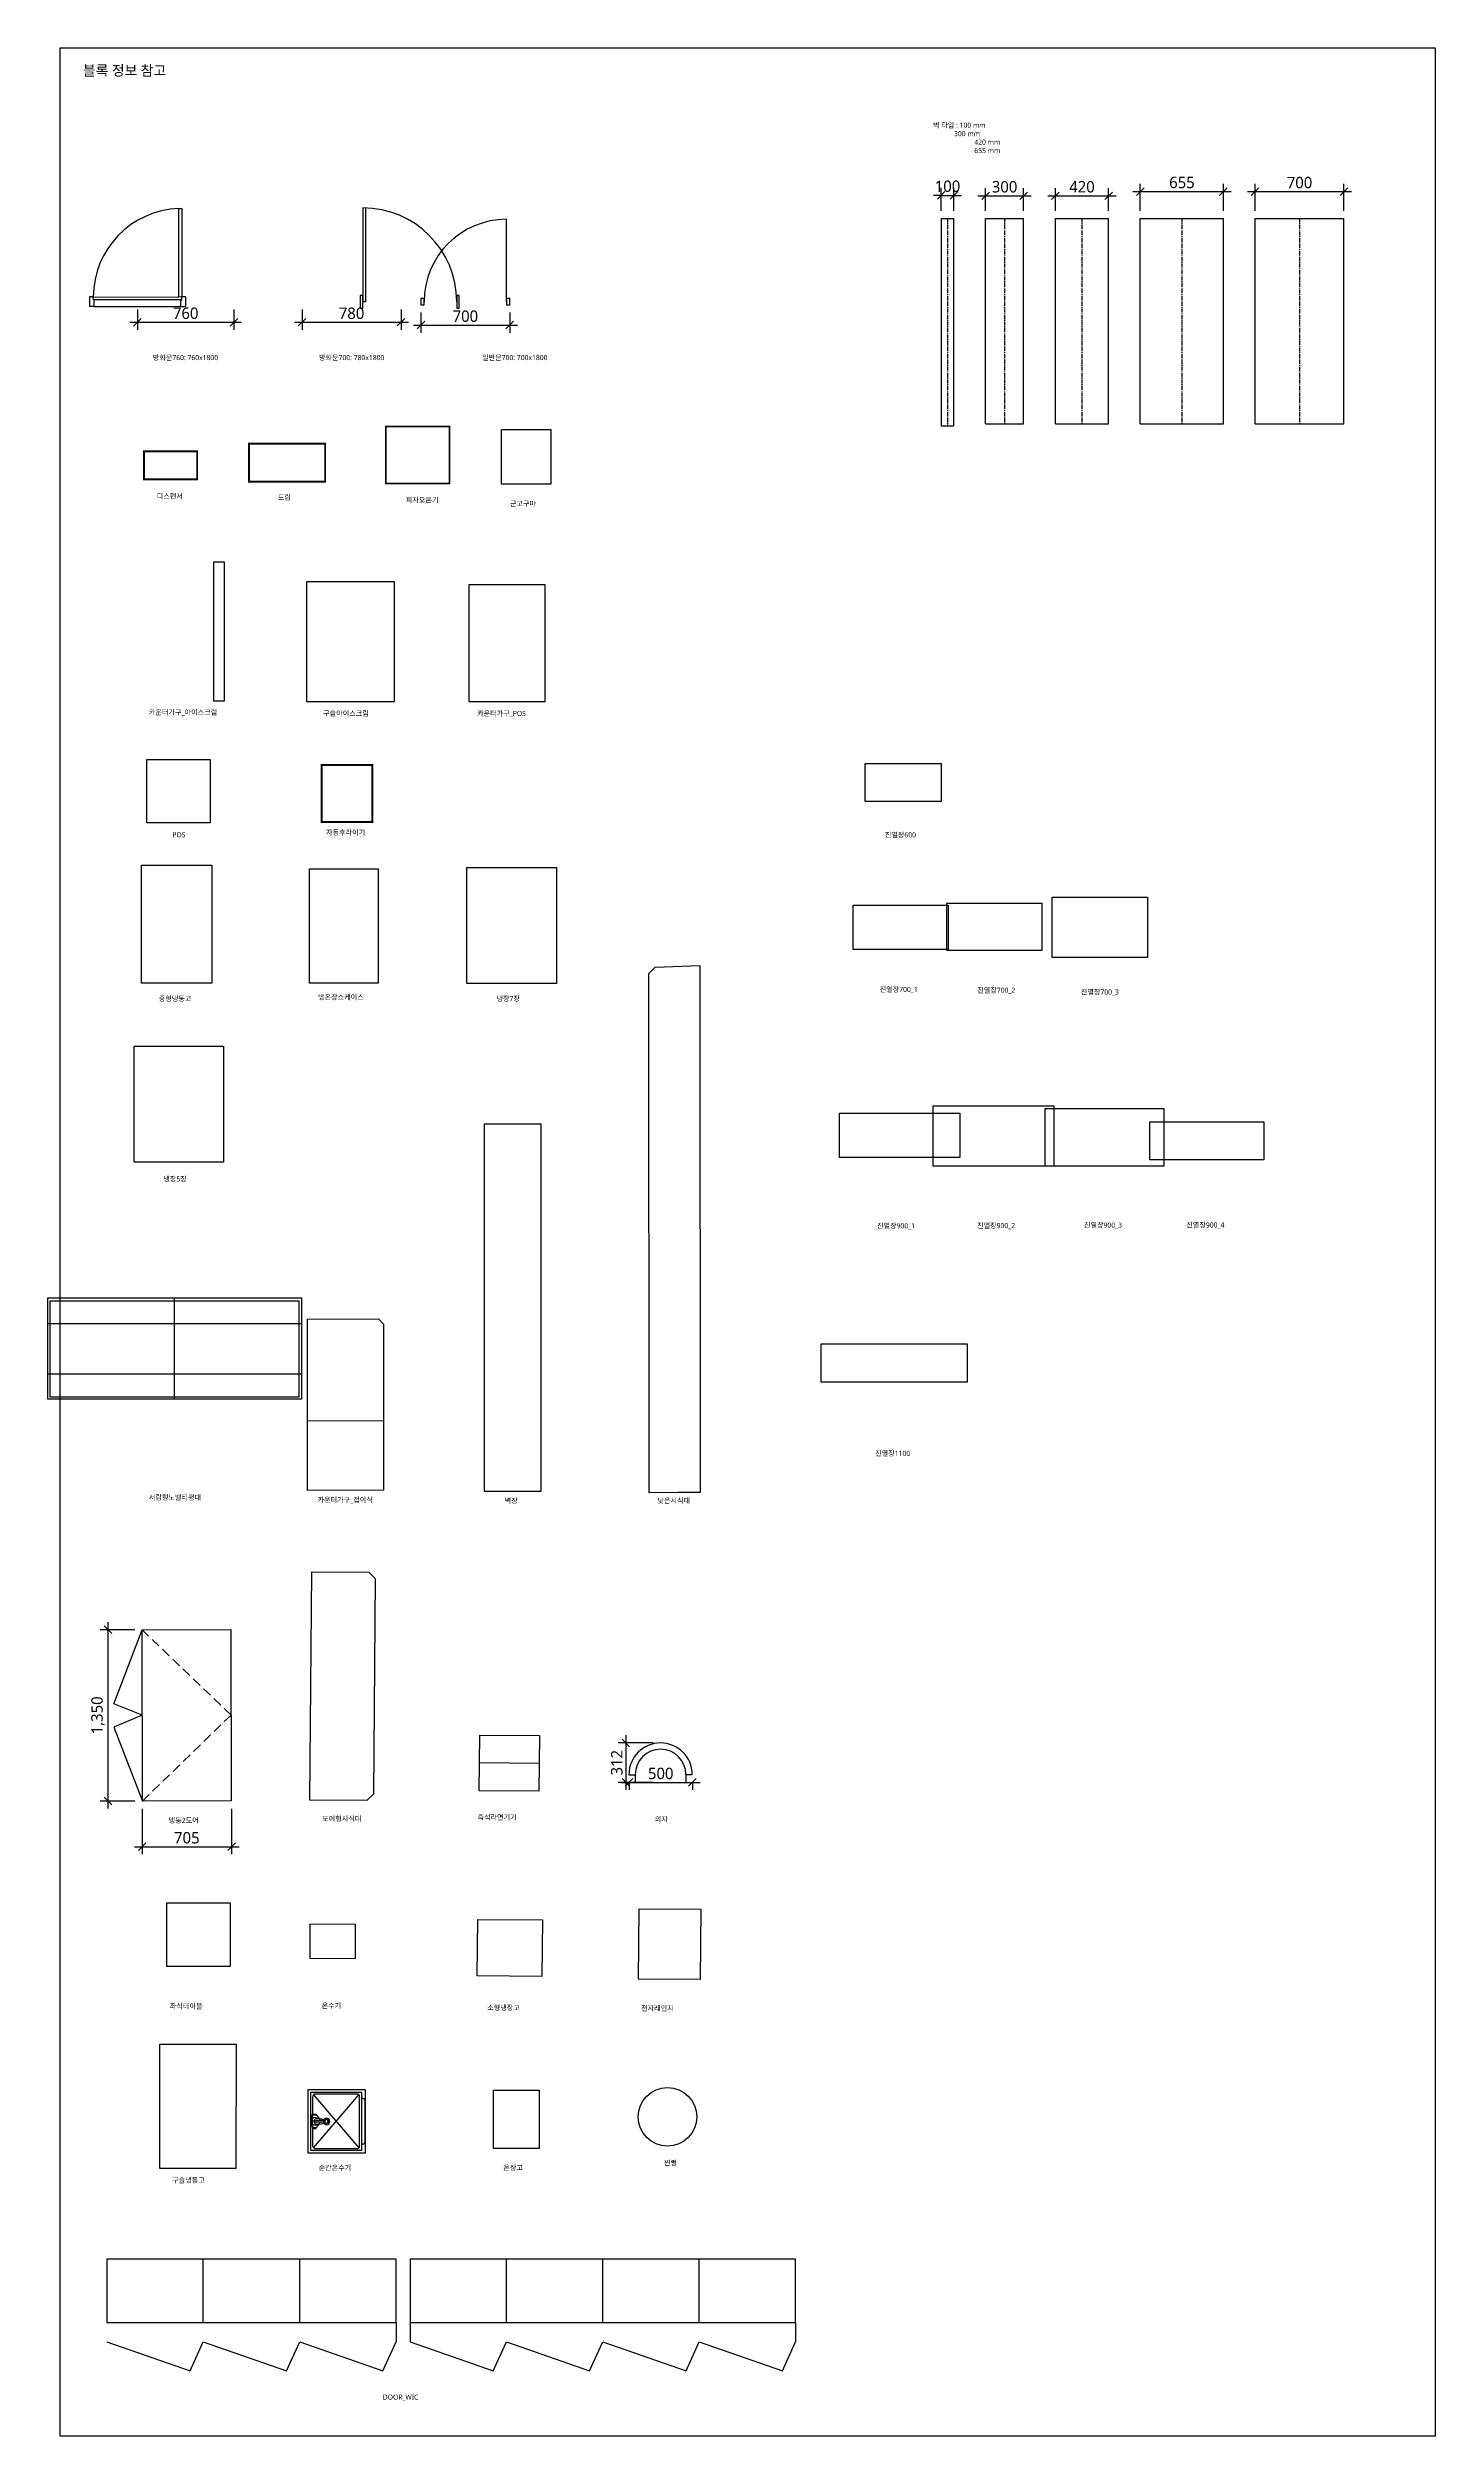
# Model space of a CAD drawing. Header units: millimetres. Extents: x -12197 to 16299, y 121 to 20016.
# Drawn here: x -12197 to -1259, y 121 to 18950 of the extents above; entities that cross this region are included whole.
import ezdxf

# ---------------------------------------------------------------- set-up
doc = ezdxf.new("R2010")
doc.units = ezdxf.units.MM
doc.set_wipeout_variables(frame=1)
doc.linetypes.add('CENTER', pattern=[50.8, 31.75, -6.35, 6.35, -6.35])
doc.linetypes.add('DASHED2', pattern=[0.375, 0.25, -0.125])
doc.layers.get('Defpoints').update_dxf_attribs({"color": 1})
for name, color, linetype in [('Interior - Lamp', 7, 'Continuous'), ('Legend', 7, 'Continuous'), ('PIA0-DIM', 212, 'Continuous'), ('WALL 100 CENTERLINE', 202, 'CENTER'), ('WALL 300 CENTERLINE', 212, 'CENTER'), ('WALL 420 CENTERLINE', 222, 'CENTER'), ('WALL 655 CENTERLINE', 232, 'CENTER'), ('WALL 700 CENTERLINE', 242, 'CENTER'), ('wall_100', 3, 'Continuous'), ('wall_300', 6, 'Continuous'), ('wall_420', 2, 'Continuous'), ('wall_655', 4, 'Continuous'), ('wall_700', 5, 'Continuous'), ('경집기', 151, 'Continuous'), ('곤도라-경량렉', 130, 'Continuous'), ('노벨티', 150, 'Continuous'), ('바닥', 251, 'Continuous'), ('방화문 760x1800', 7, 'Continuous'), ('방화문 780x1800', 7, 'Continuous'), ('싱크', 130, 'Continuous'), ('일반문 700x1800', 170, 'Continuous'), ('좌식대', 30, 'Continuous'), ('중장비', 211, 'Continuous'), ('중장비도어', 221, 'Continuous'), ('카운터가구', 6, 'Continuous'), ('커피', 34, 'Continuous'), ('컨셉장비', 33, 'Continuous'), ('해치250', 250, 'Continuous')]:
    doc.layers.add(name, color=color, linetype=linetype)
doc.layers.get('바닥').off()
doc.styles.add('맑은고딕_보통', font='malgun.ttf')
doc.dimstyles.new('L-60', dxfattribs={"dimscale": 60, "dimtxt": 1.5, "dimasz": 1, "dimexe": 1, "dimexo": 1, "dimgap": 0.4, "dimtad": 1, "dimdec": 0, "dimrnd": 0.05, "dimdsep": 46, "dimlunit": 6, "dimtxsty": '맑은고딕_보통', "dimblk": 'OBLIQUE', "dimcen": 2.5, "dimdle": 1, "dimclrd": 1, "dimclre": 1, "dimclrt": 3, "dimadec": 0, "dimazin": 0, "dimtfac": 1, "dimtdec": 0, "dimtix": 1, "dimtmove": 2, "dimatfit": 3, "dimldrblk": 'DOT', "dimfxl": 1, "dimlwd": -1, "dimlwe": -1, "dimarcsym": 0})

# ---------------------------------------------------------------- blocks, each defined once
blk = doc.blocks.new('_Oblique')
at = {"color": 0, "linetype": 'ByBlock', "lineweight": -2}
blk.add_line((-0.5, -0.5), (0.5, 0.5), dxfattribs=at)
blk = doc.blocks.new('*D51')
at = {"color": 1, "transparency": 16777216}
for p, q in [((-3644, 17817), (-2869, 17817)), ((-3584, 17665), (-3584, 17877)), ((-2929, 17665), (-2929, 17877))]:
    blk.add_line(p, q, dxfattribs=at)
at = {"layer": 'Defpoints', "color": 0, "transparency": 16777216}
for p in [(-2929, 17817), (-3584, 17605), (-2929, 17605)]:
    blk.add_point(p, dxfattribs=at)
at = {"color": 1, "transparency": 16777216, "xscale": 60, "yscale": 60, "zscale": 60, "rotation": 180}
blk.add_blockref('_Oblique', (-3584, 17817), dxfattribs=at)
at = {"color": 1, "transparency": 16777216, "xscale": 60, "yscale": 60, "zscale": 60}
blk.add_blockref('_Oblique', (-2929, 17817), dxfattribs=at)
at = {"color": 3, "transparency": 16777216, "insert": (-3256, 17888), "char_height": 90, "attachment_point": 5, "style": '맑은고딕_보통'}
blk.add_mtext('655', dxfattribs=at)
blk = doc.blocks.new('_Dot')
at = {"color": 0, "linetype": 'ByBlock', "lineweight": -2}
blk.add_line((-0.5, 0), (-1, 0), dxfattribs=at)
at = {"color": 0, "linetype": 'ByBlock', "const_width": 0.5}
blk.add_lwpolyline([(-0.25, 0, 1), (0.25, 0, 1)], format="xyb", close=True, dxfattribs=at)
blk = doc.blocks.new('*D52')
at = {"color": 1, "transparency": 16777216}
for p, q in [((-5154, 17787), (-5214, 17787)), ((-5154, 17665), (-5154, 17847)), ((-5154, 17787), (-5054, 17787)), ((-5054, 17665), (-5054, 17847)), ((-5054, 17787), (-4994, 17787))]:
    blk.add_line(p, q, dxfattribs=at)
at = {"layer": 'Defpoints', "color": 0, "transparency": 16777216}
for p in [(-5054, 17787), (-5154, 17605), (-5054, 17605)]:
    blk.add_point(p, dxfattribs=at)
at = {"color": 1, "transparency": 16777216, "xscale": 60, "yscale": 60, "zscale": 60}
blk.add_blockref('_Oblique', (-5154, 17787), dxfattribs=at)
at = {"color": 1, "transparency": 16777216, "xscale": 60, "yscale": 60, "zscale": 60, "rotation": 180}
blk.add_blockref('_Oblique', (-5054, 17787), dxfattribs=at)
at = {"color": 3, "transparency": 16777216, "insert": (-5104, 17858), "char_height": 90, "attachment_point": 5, "style": '맑은고딕_보통'}
blk.add_mtext('100', dxfattribs=at)
blk = doc.blocks.new('*D53')
at = {"color": 1, "transparency": 16777216}
for p, q in [((-4864, 17783), (-4444, 17783)), ((-4804, 17665), (-4804, 17843)), ((-4504, 17665), (-4504, 17843))]:
    blk.add_line(p, q, dxfattribs=at)
at = {"layer": 'Defpoints', "color": 0, "transparency": 16777216}
for p in [(-4504, 17783), (-4804, 17605), (-4504, 17605)]:
    blk.add_point(p, dxfattribs=at)
at = {"color": 1, "transparency": 16777216, "xscale": 60, "yscale": 60, "zscale": 60, "rotation": 180}
blk.add_blockref('_Oblique', (-4804, 17783), dxfattribs=at)
at = {"color": 1, "transparency": 16777216, "xscale": 60, "yscale": 60, "zscale": 60}
blk.add_blockref('_Oblique', (-4504, 17783), dxfattribs=at)
at = {"color": 3, "transparency": 16777216, "insert": (-4654, 17854), "char_height": 90, "attachment_point": 5, "style": '맑은고딕_보통'}
blk.add_mtext('300', dxfattribs=at)
blk = doc.blocks.new('*D54')
at = {"color": 1, "transparency": 16777216}
for p, q in [((-4314, 17783), (-3774, 17783)), ((-4254, 17665), (-4254, 17843)), ((-3834, 17665), (-3834, 17843))]:
    blk.add_line(p, q, dxfattribs=at)
at = {"layer": 'Defpoints', "color": 0, "transparency": 16777216}
for p in [(-3834, 17783), (-4254, 17605), (-3834, 17605)]:
    blk.add_point(p, dxfattribs=at)
at = {"color": 1, "transparency": 16777216, "xscale": 60, "yscale": 60, "zscale": 60, "rotation": 180}
blk.add_blockref('_Oblique', (-4254, 17783), dxfattribs=at)
at = {"color": 1, "transparency": 16777216, "xscale": 60, "yscale": 60, "zscale": 60}
blk.add_blockref('_Oblique', (-3834, 17783), dxfattribs=at)
at = {"color": 3, "transparency": 16777216, "insert": (-4044, 17854), "char_height": 90, "attachment_point": 5, "style": '맑은고딕_보통'}
blk.add_mtext('420', dxfattribs=at)
blk = doc.blocks.new('*D55')
at = {"color": 1, "transparency": 16777216}
for p, q in [((-2739, 17817), (-1919, 17817)), ((-2679, 17665), (-2679, 17877)), ((-1979, 17665), (-1979, 17877))]:
    blk.add_line(p, q, dxfattribs=at)
at = {"layer": 'Defpoints', "color": 0, "transparency": 16777216}
for p in [(-1979, 17817), (-2679, 17605), (-1979, 17605)]:
    blk.add_point(p, dxfattribs=at)
at = {"color": 1, "transparency": 16777216, "xscale": 60, "yscale": 60, "zscale": 60, "rotation": 180}
blk.add_blockref('_Oblique', (-2679, 17817), dxfattribs=at)
at = {"color": 1, "transparency": 16777216, "xscale": 60, "yscale": 60, "zscale": 60}
blk.add_blockref('_Oblique', (-1979, 17817), dxfattribs=at)
at = {"color": 3, "transparency": 16777216, "insert": (-2329, 17887), "char_height": 90, "attachment_point": 5, "style": '맑은고딕_보통'}
blk.add_mtext('700', dxfattribs=at)
blk = doc.blocks.new('*U72')
at = {"layer": '방화문 760x1800'}
for p, q in [((-669, -289), (-64, 10)), ((-41, -3), (-652, -306)), ((-628, -354), (-17, -51))]:
    blk.add_line(p, q, dxfattribs=at)
at = {"layer": '방화문 760x1800', "color": 3}
for p, q in [((-34, 0), (-44, 20)), ((-41, -3), (-34, 0)), ((-17, 34), (17, -34)), ((-17, -51), (-41, -3)), ((-17, -51), (17, -34)), ((-696, -303), (-662, -370)), ((-658, -310), (-669, -289)), ((-628, -354), (-662, -370)), ((-652, -306), (-658, -310)), ((-628, -354), (-652, -306))]:
    blk.add_line(p, q, dxfattribs=at)
at = {"layer": '방화문 760x1800', "color": 4}
blk.add_lwpolyline([(-374, 635), (-353, 645), (-44, 20), (-64, 10)], close=True, dxfattribs=at)
at = {"layer": '방화문 760x1800', "color": 3, "ltscale": 1000}
for points in [[(-17, 34), (-44, 20)], [(-669, -289), (-696, -303)]]:
    blk.add_lwpolyline(points, dxfattribs=at)
at = {"layer": '방화문 760x1800', "color": 1, "ltscale": 1000}
blk.add_arc((-43, 20), 698, 118.2771, 206.3435, dxfattribs=at)
blk = doc.blocks.new('*U70')
at = {"layer": '일반문 700x1800', "linetype": 'ByBlock', "ltscale": 300}
for p, q in [((25, 0), (-25, 0)), ((25, -25), (25, 0)), ((0, -25), (-650, -25)), ((-25, 0), (-25, -25)), ((-25, -25), (25, -25)), ((25, -675), (-25, -675)), ((-25, -675), (-25, -700)), ((-25, -700), (25, -700)), ((25, -700), (25, -675))]:
    blk.add_line(p, q, dxfattribs=at)
blk.add_arc((0, -25), 650, 180, 270, dxfattribs=at)
blk = doc.blocks.new('*U71')
at = {"layer": '방화문 780x1800', "ltscale": 400}
blk.add_line((20, 740), (20, 0), dxfattribs=at)
blk.add_lwpolyline([(40, 740), (40, 0), (20, 0)], dxfattribs=at)
for points in [[(20, 50), (0, 50), (0, -50), (20, -50)], [(780, 50), (760, 50), (760, -50), (780, -50)]]:
    blk.add_lwpolyline(points, close=True, dxfattribs=at)
at = {"layer": '방화문 780x1800', "color": 1}
blk.add_arc((20, 0), 740, 0, 90, dxfattribs=at)
blk = doc.blocks.new('*D57')
at = {"layer": 'Defpoints', "color": 0, "transparency": 16777216}
for p in [(-10192, 16948), (-9412, 16948), (-9412, 16787)]:
    blk.add_point(p, dxfattribs=at)
at = {"layer": 'PIA0-DIM', "color": 1, "transparency": 16777216}
for p, q in [((-10252, 16787), (-9352, 16787)), ((-10192, 16888), (-10192, 16727)), ((-9412, 16888), (-9412, 16727))]:
    blk.add_line(p, q, dxfattribs=at)
at = {"layer": 'PIA0-DIM', "color": 1, "transparency": 16777216, "xscale": 60, "yscale": 60, "zscale": 60, "rotation": 180}
blk.add_blockref('_Oblique', (-10192, 16787), dxfattribs=at)
at = {"layer": 'PIA0-DIM', "color": 1, "transparency": 16777216, "xscale": 60, "yscale": 60, "zscale": 60}
blk.add_blockref('_Oblique', (-9412, 16787), dxfattribs=at)
at = {"layer": 'PIA0-DIM', "color": 3, "transparency": 16777216, "insert": (-9802, 16857), "char_height": 90, "attachment_point": 5, "style": '맑은고딕_보통'}
blk.add_mtext('780', dxfattribs=at)
blk = doc.blocks.new('*D58')
at = {"layer": 'Defpoints', "color": 0, "transparency": 16777216}
for p in [(-11490, 16948), (-10730, 16948), (-10730, 16786)]:
    blk.add_point(p, dxfattribs=at)
at = {"layer": 'PIA0-DIM', "color": 1, "transparency": 16777216}
for p, q in [((-11550, 16786), (-10670, 16786)), ((-11490, 16888), (-11490, 16726)), ((-10730, 16888), (-10730, 16726))]:
    blk.add_line(p, q, dxfattribs=at)
at = {"layer": 'PIA0-DIM', "color": 1, "transparency": 16777216, "xscale": 60, "yscale": 60, "zscale": 60, "rotation": 180}
blk.add_blockref('_Oblique', (-11490, 16786), dxfattribs=at)
at = {"layer": 'PIA0-DIM', "color": 1, "transparency": 16777216, "xscale": 60, "yscale": 60, "zscale": 60}
blk.add_blockref('_Oblique', (-10730, 16786), dxfattribs=at)
at = {"layer": 'PIA0-DIM', "color": 3, "transparency": 16777216, "insert": (-11110, 16857), "char_height": 90, "attachment_point": 5, "style": '맑은고딕_보통'}
blk.add_mtext('760', dxfattribs=at)
blk = doc.blocks.new('*D59')
at = {"layer": 'Defpoints', "color": 0, "transparency": 16777216}
for p in [(-9255, 16923), (-8555, 16923), (-8555, 16764)]:
    blk.add_point(p, dxfattribs=at)
at = {"layer": 'PIA0-DIM', "color": 1, "transparency": 16777216}
for p, q in [((-9315, 16764), (-8495, 16764)), ((-9255, 16863), (-9255, 16704)), ((-8555, 16863), (-8555, 16704))]:
    blk.add_line(p, q, dxfattribs=at)
at = {"layer": 'PIA0-DIM', "color": 1, "transparency": 16777216, "xscale": 60, "yscale": 60, "zscale": 60, "rotation": 180}
blk.add_blockref('_Oblique', (-9255, 16764), dxfattribs=at)
at = {"layer": 'PIA0-DIM', "color": 1, "transparency": 16777216, "xscale": 60, "yscale": 60, "zscale": 60}
blk.add_blockref('_Oblique', (-8555, 16764), dxfattribs=at)
at = {"layer": 'PIA0-DIM', "color": 3, "transparency": 16777216, "insert": (-8905, 16834), "char_height": 90, "attachment_point": 5, "style": '맑은고딕_보통'}
blk.add_mtext('700', dxfattribs=at)
blk = doc.blocks.new('카운터가구_아이스크림 600x1100x1100')
at = {"layer": '카운터가구', "lineweight": -3, "ltscale": 300}
blk.add_lwpolyline([(-40, 500), (-40, 550), (40, 550), (40, -550), (-40, -550), (-40, -500), (-40, -500), (-40, 500)], close=True, dxfattribs=at)
blk = doc.blocks.new('디스펜서 420x220x500')
at = {"layer": '커피', "lineweight": -3, "const_width": 15}
blk.add_lwpolyline([(210, 110), (210, -110), (-210, -110), (-210, 110)], close=True, dxfattribs=at)
blk = doc.blocks.new('드립 600x300x550')
at = {"layer": '커피', "lineweight": -3, "const_width": 15}
blk.add_lwpolyline([(300, 150), (300, -150), (-300, -150), (-300, 150)], close=True, dxfattribs=at)
blk = doc.blocks.new('피자오븐기 502x450x400')
at = {"layer": '컨셉장비', "lineweight": -3, "const_width": 15}
blk.add_lwpolyline([(251, 225), (-251, 225), (-251, -225), (251, -225)], close=True, dxfattribs=at)
blk = doc.blocks.new('군고구마 390x429x400')
at = {"layer": '경집기', "lineweight": -3}
blk.add_lwpolyline([(-195, -215), (-195, 215), (195, 215), (195, -215)], close=True, dxfattribs=at)
blk = doc.blocks.new('구슬아이스크림 694x944x1250')
at = {"layer": '경집기', "color": 161, "lineweight": -3}
blk.add_lwpolyline([(-347, 472), (-347, -472), (347, -472), (347, 472)], close=True, dxfattribs=at)
blk = doc.blocks.new('POS 500x500x400')
at = {"layer": '경집기'}
blk.add_lwpolyline([(-250, 250), (250, 250), (250, -250), (-250, -250)], close=True, dxfattribs=at)
blk = doc.blocks.new('카운터가구_POS 600x920x1100')
at = {"layer": '카운터가구', "ltscale": 300}
blk.add_lwpolyline([(300, 460), (-300, 460), (-300, -460), (300, -460)], close=True, dxfattribs=at)
blk = doc.blocks.new('카운터가구_접이식 600x1350x1100')
at = {"layer": '카운터가구', "ltscale": 300}
for points in [[(-300, 674), (260, 676), (300, 636), (299, -673), (-300, -675), (-300, 674)], [(-300, -126), (299, -124)]]:
    blk.add_lwpolyline(points, dxfattribs=at)
blk = doc.blocks.new('벽장 450x2892x2000')
at = {"layer": '카운터가구', "ltscale": 300}
blk.add_lwpolyline([(225, 1446), (-225, 1446), (-225, -1446), (225, -1446)], close=True, dxfattribs=at)
blk = doc.blocks.new('자동후라이기 400x450x500')
at = {"layer": '컨셉장비', "lineweight": -3, "const_width": 15}
blk.add_lwpolyline([(-200, 225), (-200, -225), (200, -225), (200, 225)], close=True, dxfattribs=at)
blk = doc.blocks.new('중형냉동고 555x930x840')
at = {"layer": '경집기', "lineweight": -3}
blk.add_lwpolyline([(-277.5, -465), (-277.5, 465), (277.5, 465), (277.5, -465)], close=True, dxfattribs=at)
blk = doc.blocks.new('냉온장쇼케이스 540x900x1510')
at = {"layer": '중장비', "linetype": 'ByBlock', "lineweight": -3, "ltscale": 300}
blk.add_lwpolyline([(270, 450), (270, -450), (-270, -450), (-270, 450)], close=True, dxfattribs=at)
blk = doc.blocks.new('냉장7장 706x915x2000')
at = {"layer": '중장비', "linetype": 'ByBlock', "lineweight": -3, "ltscale": 300}
blk.add_lwpolyline([(-353, 457.5), (353, 457.5), (353, -457.5), (-353, -457.5)], close=True, dxfattribs=at)
blk = doc.blocks.new('냉장5장 502x450x400')
at = {"layer": '중장비', "linetype": 'ByBlock', "lineweight": -3, "ltscale": 300}
blk.add_lwpolyline([(-353, 457.5), (353, 457.5), (353, -457.5), (-353, -457.5)], close=True, dxfattribs=at)
blk = doc.blocks.new('서랍형노벨티평대 2000x800x815')
at = {"layer": '경집기', "lineweight": -3}
for points in [[(-976, 377), (984, 377), (984, -383), (-976, -383)], [(-996, 197), (1004, 197), (1004, -203), (-996, -203)]]:
    blk.add_lwpolyline(points, close=True, dxfattribs=at)
at = {"layer": '노벨티', "color": 150, "lineweight": -3, "ltscale": 300}
blk.add_line((3, -400), (3, 400), dxfattribs=at)
blk.add_lwpolyline([(-996, 401), (1004, 401), (1004, -399), (-996, -399)], close=True, dxfattribs=at)
blk = doc.blocks.new('롯데2D냉동고-1340700')
at = {"layer": '중장비', "linetype": 'ByBlock', "ltscale": 300}
blk.add_lwpolyline([(76618, 41054), (77968, 41054), (77968, 40354), (76618, 40354)], close=True, dxfattribs=at)
at = {"layer": '중장비도어', "linetype": 'ByBlock', "ltscale": 300}
for points in [[(77292, 40354), (77200, 40129), (76618, 40354)], [(77292, 40354), (77384, 40129), (77968, 40354)]]:
    blk.add_lwpolyline(points, dxfattribs=at)
at = {"layer": '해치250', "linetype": 'DASHED2', "ltscale": 300}
for q in [(76618, 40354), (77968, 40354)]:
    blk.add_line((77292, 41054), q, dxfattribs=at)
blk = doc.blocks.new('냉동2도어 502x450x400')
at = {"rotation": 270.1565555092837}
blk.add_blockref('롯데2D냉동고-1340700', (-40916, 77181), dxfattribs=at)
blk = doc.blocks.new('낮은시식대')
at = {"layer": '카운터가구', "lineweight": -3}
blk.add_lwpolyline([(31, -2081), (-194, -2082), (-197, 2011), (-147, 2062), (203, 2074), (206, -2081), (31, -2081), (31, -2081)], dxfattribs=at)
blk = doc.blocks.new('도어형시식대 500x1800x1100')
at = {"layer": '카운터가구', "lineweight": -3}
blk.add_lwpolyline([(-243, -887), (-229, 913), (221, 910), (271, 859), (258, -841), (207, -890)], close=True, dxfattribs=at)
blk = doc.blocks.new('즉석라면기기')
at = {"layer": '경집기', "lineweight": -3}
for points in [[(-233, 223), (237, 219), (233, -221), (-237, -217), (-233, 223)], [(235, -1), (-235, 3)]]:
    blk.add_lwpolyline(points, dxfattribs=at)
blk = doc.blocks.new('의자')
at = {"layer": '좌식대'}
for p, q in [((64507, 42207), (64557, 42207)), ((64557, 42207), (64557, 42149)), ((64957, 42207), (64957, 42149)), ((64957, 42207), (65007, 42207))]:
    blk.add_line(p, q, dxfattribs=at)
for radius in [250, 200]:
    blk.add_arc((64757, 42207), radius, 359.9263, 179.9263, dxfattribs=at)
blk = doc.blocks.new('코지체어-A')
at = {"lineweight": -3, "rotation": 0.1126107580980998}
blk.add_blockref('의자', (-64676, -42336), dxfattribs=at)
blk = doc.blocks.new('좌식테이블 500x500x700')
at = {"layer": '좌식대'}
blk.add_lwpolyline([(-249, 250), (251, 250), (251, -250), (-249, -250), (-249, 250)], dxfattribs=at)
blk = doc.blocks.new('온수기 360x270x600')
at = {"layer": '경집기', "lineweight": -3}
blk.add_lwpolyline([(181, 134), (-179, 137), (-181, -133), (179, -136)], close=True, dxfattribs=at)
blk = doc.blocks.new('소형냉장고 510x445x600')
at = {"layer": '경집기', "lineweight": -3}
blk.add_lwpolyline([(257, 221), (253, -224), (-257, -220), (-253, 225), (257, 221)], dxfattribs=at)
blk = doc.blocks.new('전자레인지 487x554x300')
at = {"layer": '경집기', "lineweight": -3}
blk.add_lwpolyline([(245, 275), (241, -279), (-246, -275), (-242, 279)], close=True, dxfattribs=at)
blk = doc.blocks.new('구슬냉동고 600x978x1000')
at = {"layer": '경집기', "color": 161, "lineweight": -3}
blk.add_lwpolyline([(300, 489), (299, -489), (-301, -489), (-300, 489)], close=True, dxfattribs=at)
blk = doc.blocks.new('온장고 360x460x600')
at = {"layer": '경집기', "lineweight": -3}
blk.add_lwpolyline([(180, 230), (180, -230), (-180, -230), (-180, 230)], close=True, dxfattribs=at)
blk = doc.blocks.new('찐빵')
at = {"layer": '경집기', "lineweight": -3}
blk.add_circle((0, 0), 230, dxfattribs=at)
blk = doc.blocks.new('SINK500')
at = {"layer": '싱크'}
for p, q in [((28919, 36266), (28919, 36616)), ((28969, 36666), (29369, 36666)), ((29419, 36616), (29419, 36266)), ((28989, 36236), (28989, 36246)), ((29009, 36216), (29329, 36216)), ((29349, 36236), (29349, 36246))]:
    blk.add_line(p, q, dxfattribs=at)
at = {"layer": '싱크', "color": 210, "ltscale": 300}
for p, q in [((28954, 36606), (28954, 36281)), ((29377, 36623), (28960, 36267)), ((28961, 36623), (29379, 36267)), ((29112, 36631), (28979, 36631)), ((29169, 36646), (29112, 36632)), ((29112, 36632), (29112, 36606)), ((29112, 36606), (29145, 36582)), ((29169, 36639), (29119, 36630)), ((29119, 36630), (29119, 36601)), ((29140, 36609), (29154, 36534)), ((29160, 36631), (29160, 36638)), ((29177, 36631), (29160, 36631)), ((29163, 36541), (29163, 36603)), ((29169, 36541), (29163, 36541)), ((29169, 36646), (29226, 36632)), ((29169, 36639), (29219, 36630)), ((29169, 36541), (29175, 36541)), ((29175, 36541), (29175, 36603)), ((29177, 36638), (29177, 36631)), ((29198, 36609), (29184, 36534)), ((29226, 36606), (29193, 36582)), ((29219, 36630), (29219, 36601)), ((29226, 36632), (29226, 36606)), ((29359, 36631), (29226, 36631)), ((29384, 36281), (29384, 36606)), ((28974, 36261), (29364, 36261))]:
    blk.add_line(p, q, dxfattribs=at)
at = {"layer": '싱크'}
for points in [[(28919, 36666), (29419, 36666), (29419, 36216), (28919, 36216)], [(28939, 36646), (29399, 36646), (29399, 36246), (28939, 36246)]]:
    blk.add_lwpolyline(points, close=True, dxfattribs=at)
at = {"layer": '싱크', "color": 210, "ltscale": 300}
for centre, radius, start, end in [((28979, 36606), 25, 90, 180), ((29169, 36611), 28.9, 342.1871, 197.9304), ((29169, 36597), 21.9, 353.1079, 186.8921), ((29169, 36591), 21.9, 173.1079, 253.4148), ((29169, 36527), 16.4, 154.8391, 25.0748), ((29169, 36603), 6.24, 0, 180), ((29169, 36591), 21.9, 286.5852, 6.8921), ((29359, 36606), 25, 0, 90), ((28974, 36281), 20, 180, 270), ((29364, 36281), 20, 270, 0)]:
    blk.add_arc(centre, radius, start, end, dxfattribs=at)
at = {"layer": '싱크'}
for centre, start, end in [((29009, 36236), 180, 270), ((29329, 36236), 270, 0)]:
    blk.add_arc(centre, 20, start, end, dxfattribs=at)
at = {"layer": '싱크', "color": 210, "ltscale": 300, "extrusion": (0, 0, -1)}
for major_axis in [(-17.7, 17.7), (-10.6, 10.6)]:
    blk.add_ellipse((29168, 36520), major_axis=major_axis, ratio=1, dxfattribs=at)
blk = doc.blocks.new('순간온수기 450x480x600')
at = {"layer": '싱크', "lineweight": -3, "rotation": 90}
blk.add_blockref('SINK500', (36441, -29169), dxfattribs=at)
blk = doc.blocks.new('DOOR_WIC 5610x1600x2000')
at = {"layer": '중장비', "linetype": 'ByBlock', "ltscale": 300}
for points in [[(2280, -500), (2280, -650)], [(2390, -500), (2390, -650)], [(5430, -500), (5430, -650)], [(0, -650), (656, -881), (760, -650)], [(760, -650), (1416, -881), (1520, -650)], [(1520, -650), (2176, -881), (2280, -650)], [(2390, -650), (3046, -881), (3150, -650)], [(3150, -650), (3806, -881), (3910, -650)], [(3910, -650), (4566, -881), (4670, -650)], [(4670, -650), (5326, -881), (5430, -650)]]:
    blk.add_lwpolyline(points, dxfattribs=at)
at = {"layer": '중장비도어', "linetype": 'Continuous', "ltscale": 300}
for p, q in [((760, -500), (760, 0)), ((1520, -500), (1520, 0)), ((3150, -500), (3150, 0)), ((3910, -500), (3910, 0)), ((4670, -500), (4670, 0))]:
    blk.add_line(p, q, dxfattribs=at)
for points in [[(2280, 0), (0, 0), (0, -500), (2280, -500)], [(5430, 0), (2390, 0), (2390, -500), (5430, -500)]]:
    blk.add_lwpolyline(points, close=True, dxfattribs=at)
blk = doc.blocks.new('DOO_WIC')
at = {"layer": 'Interior - Lamp'}
blk.add_blockref('DOOR_WIC 5610x1600x2000', (-2715, 441), dxfattribs=at)
blk = doc.blocks.new('진열장 700x375x1600')
at = {"layer": '곤도라-경량렉', "lineweight": -3, "ltscale": 400}
blk.add_lwpolyline([(374, 185), (374, -190), (-376, -190), (-376, 185)], close=True, dxfattribs=at)
blk = doc.blocks.new('진열장 700x350x1600')
at = {"layer": '곤도라-경량렉', "lineweight": -3, "ltscale": 400}
blk.add_lwpolyline([(-378, -176), (-378, 174), (372, 174), (372, -176)], close=True, dxfattribs=at)
blk = doc.blocks.new('진열장 900x350x1600')
at = {"layer": '곤도라-경량렉', "lineweight": -3, "ltscale": 400}
blk.add_lwpolyline([(475, 177), (475, -173), (-475, -173), (-475, 177)], close=True, dxfattribs=at)
blk = doc.blocks.new('진열장 900x450x1600')
at = {"layer": '곤도라-경량렉', "lineweight": -3, "ltscale": 400}
blk.add_lwpolyline([(475, 237.5), (475, -237.5), (-475, -237.5), (-475, 237.5)], close=True, dxfattribs=at)
blk = doc.blocks.new('진열장 750x475x1600')
at = {"layer": '곤도라-경량렉', "lineweight": -3, "ltscale": 400}
blk.add_lwpolyline([(375, 237.5), (375, -237.5), (-375, -237.5), (-375, 237.5)], close=True, dxfattribs=at)
blk = doc.blocks.new('진열장 900x450x2040')
at = {"layer": '곤도라-경량렉', "lineweight": -3, "ltscale": 400}
blk.add_lwpolyline([(-470, 232), (-470, -218), (470, -218), (470, 232)], close=True, dxfattribs=at)
blk = doc.blocks.new('진열장 900x300x1600')
at = {"layer": '곤도라-경량렉', "lineweight": -3, "ltscale": 400}
blk.add_lwpolyline([(-450, 150), (450, 150), (450, -150), (-450, -150), (-450, 150)], dxfattribs=at)
blk = doc.blocks.new('진열장 1100x300x1600')
at = {"layer": '곤도라-경량렉', "lineweight": -3, "ltscale": 400}
blk.add_lwpolyline([(575, 150), (575, -150), (-575, -150), (-575, 150), (575, 150)], dxfattribs=at)
blk = doc.blocks.new('진열장 600x300x1600')
at = {"layer": '곤도라-경량렉', "lineweight": -3, "ltscale": 400}
blk.add_lwpolyline([(297, 148), (297, -152), (-303, -152), (-303, 148), (297, 148)], dxfattribs=at)
blk = doc.blocks.new('*D64')
at = {"color": 1, "transparency": 16777216}
for p, q in [((-11511, 6479), (-11783, 6479)), ((-11723, 6539), (-11723, 5069)), ((-11511, 5129), (-11783, 5129))]:
    blk.add_line(p, q, dxfattribs=at)
at = {"layer": 'Defpoints', "color": 0, "transparency": 16777216}
for p in [(-11451, 6479), (-11723, 5129), (-11451, 5129)]:
    blk.add_point(p, dxfattribs=at)
at = {"color": 1, "transparency": 16777216, "xscale": 60, "yscale": 60, "zscale": 60}
for p, rotation in [((-11723, 6479), 90), ((-11723, 5129), 270)]:
    blk.add_blockref('_Oblique', p, dxfattribs=dict(at, rotation=rotation))
at = {"color": 3, "transparency": 16777216, "insert": (-11801, 5804), "char_height": 90, "attachment_point": 5, "rotation": 90, "style": '맑은고딕_보통'}
blk.add_mtext('1,350', dxfattribs=at)
blk = doc.blocks.new('*D65')
at = {"color": 1, "transparency": 16777216}
for p, q in [((-7675, 5276), (-7055, 5276)), ((-7615, 5277), (-7615, 5216)), ((-7115, 5277), (-7115, 5216))]:
    blk.add_line(p, q, dxfattribs=at)
at = {"layer": 'Defpoints', "color": 0, "transparency": 16777216}
for p in [(-7615, 5337), (-7115, 5337), (-7115, 5276)]:
    blk.add_point(p, dxfattribs=at)
at = {"color": 1, "transparency": 16777216, "xscale": 60, "yscale": 60, "zscale": 60, "rotation": 180}
blk.add_blockref('_Oblique', (-7615, 5276), dxfattribs=at)
at = {"color": 1, "transparency": 16777216, "xscale": 60, "yscale": 60, "zscale": 60}
blk.add_blockref('_Oblique', (-7115, 5276), dxfattribs=at)
at = {"color": 3, "transparency": 16777216, "insert": (-7365, 5346), "char_height": 90, "attachment_point": 5, "style": '맑은고딕_보통'}
blk.add_mtext('500', dxfattribs=at)
blk = doc.blocks.new('*D66')
at = {"color": 1, "transparency": 16777216}
for p, q in [((-7424, 5587), (-7700, 5587)), ((-7640, 5647), (-7640, 5216)), ((-7424, 5276), (-7700, 5276))]:
    blk.add_line(p, q, dxfattribs=at)
at = {"layer": 'Defpoints', "color": 0, "transparency": 16777216}
for p in [(-7364, 5587), (-7640, 5276), (-7364, 5276)]:
    blk.add_point(p, dxfattribs=at)
at = {"color": 1, "transparency": 16777216, "xscale": 60, "yscale": 60, "zscale": 60}
for p, rotation in [((-7640, 5587), 90), ((-7640, 5276), 270)]:
    blk.add_blockref('_Oblique', p, dxfattribs=dict(at, rotation=rotation))
at = {"color": 3, "transparency": 16777216, "insert": (-7711, 5431), "char_height": 90, "attachment_point": 5, "rotation": 90, "style": '맑은고딕_보통'}
blk.add_mtext('312', dxfattribs=at)
blk = doc.blocks.new('*D67')
at = {"color": 1, "transparency": 16777216}
for p, q in [((-11453, 5067), (-11453, 4709)), ((-10748, 5067), (-10748, 4709)), ((-11513, 4769), (-10688, 4769))]:
    blk.add_line(p, q, dxfattribs=at)
at = {"layer": 'Defpoints', "color": 0, "transparency": 16777216}
for p in [(-11453, 5127), (-10748, 5127), (-10748, 4769)]:
    blk.add_point(p, dxfattribs=at)
at = {"color": 1, "transparency": 16777216, "xscale": 60, "yscale": 60, "zscale": 60, "rotation": 180}
blk.add_blockref('_Oblique', (-11453, 4769), dxfattribs=at)
at = {"color": 1, "transparency": 16777216, "xscale": 60, "yscale": 60, "zscale": 60}
blk.add_blockref('_Oblique', (-10748, 4769), dxfattribs=at)
at = {"color": 3, "transparency": 16777216, "insert": (-11101, 4839), "char_height": 90, "attachment_point": 5, "style": '맑은고딕_보통'}
blk.add_mtext('705', dxfattribs=at)

msp = doc.modelspace()

# ---------------------------------------------------------------- linework, layer by layer
at = {"layer": 'Legend'}
msp.add_lwpolyline([(-12098.4, 18950.3), (-1259.2, 18950.3), (-1259.2, 121.3), (-12098.4, 121.3)], close=True, dxfattribs=at)
at = {"layer": 'WALL 100 CENTERLINE'}
msp.add_line((-5104, 17605.2), (-5104, 15971), dxfattribs=at)
at = {"layer": 'WALL 300 CENTERLINE'}
msp.add_line((-4654, 17605.2), (-4654, 15985.1), dxfattribs=at)
at = {"layer": 'WALL 420 CENTERLINE'}
msp.add_line((-4044, 17605.2), (-4044, 15985.1), dxfattribs=at)
at = {"layer": 'WALL 655 CENTERLINE'}
msp.add_line((-3256.5, 17605.2), (-3256.5, 15985.1), dxfattribs=at)
at = {"layer": 'WALL 700 CENTERLINE'}
msp.add_line((-2329, 17604.7), (-2329, 15984.6), dxfattribs=at)
at = {"layer": 'wall_100'}
for p, q in [((-5154, 17605.2), (-5154, 15971)), ((-5154, 17605.2), (-5054, 17605.2)), ((-5054, 15971), (-5054, 17605.2)), ((-5154, 15971), (-5054, 15971))]:
    msp.add_line(p, q, dxfattribs=at)
at = {"layer": 'wall_300', "ltscale": 2}
for p, q in [((-4804, 15985.1), (-4804, 17605.2)), ((-4504, 15985.1), (-4504, 17605.2))]:
    msp.add_line(p, q, dxfattribs=at)
at = {"layer": 'wall_300'}
for p, q in [((-4804, 17605.2), (-4504, 17605.2)), ((-4804, 15985.1), (-4504, 15985.1))]:
    msp.add_line(p, q, dxfattribs=at)
at = {"layer": 'wall_420'}
for p, q in [((-4254, 15985.1), (-4254, 17605.2)), ((-4254, 17605.2), (-3834, 17605.2)), ((-3834, 15985.1), (-3834, 17605.2)), ((-4254, 15985.1), (-3834, 15985.1))]:
    msp.add_line(p, q, dxfattribs=at)
at = {"layer": 'wall_655'}
for p, q in [((-3584, 15985.1), (-3584, 17605.2)), ((-3584, 17605.2), (-2929, 17605.2)), ((-2929, 15985.1), (-2929, 17604.7)), ((-3584, 15985.1), (-2929, 15985.1))]:
    msp.add_line(p, q, dxfattribs=at)
at = {"layer": 'wall_700'}
for p, q in [((-2679, 15984.6), (-2679, 17604.7)), ((-2679, 17604.7), (-1979, 17604.7)), ((-1979, 15984.6), (-1979, 17604.2)), ((-2679, 15984.6), (-1979, 15984.6))]:
    msp.add_line(p, q, dxfattribs=at)

# ---------------------------------------------------------------- block references
for name, p in [('카운터가구_아이스크림 600x1100x1100', (-10847.5, 14348.3)), ('카운터가구_POS 600x920x1100', (-8577.1, 14257.1)), ('진열장 600x300x1600', (-5451.5, 13159.8)), ('진열장 750x475x1600', (-3903.4, 12016.6)), ('진열장 700x350x1600', (-5469.6, 12017.2)), ('벽장 450x2892x2000', (-8532, 9018.7)), ('카운터가구_접이식 600x1350x1100', (-9849.7, 8253)), ('도어형시식대 500x1800x1100', (-9887.5, 6023.4))]:
    msp.add_blockref(name, p)
at = {"layer": 'Interior - Lamp'}
for name, p in [('드립 600x300x550', (-10310.5, 15679.4)), ('피자오븐기 502x450x400', (-9280.9, 15740)), ('군고구마 390x429x400', (-8426, 15725.8)), ('디스펜서 420x220x500', (-11229.2, 15658.8)), ('구슬아이스크림 694x944x1250', (-9809.4, 14269)), ('POS 500x500x400', (-11167.4, 13089.1)), ('자동후라이기 400x450x500', (-9837.5, 13070.9)), ('중형냉동고 555x930x840', (-11180.6, 12042.4)), ('냉온장쇼케이스 540x900x1510', (-9863.3, 12026.7)), ('냉장7장 706x915x2000', (-8540.4, 12031)), ('진열장 700x375x1600', (-4734.6, 12022.8)), ('낮은시식대', (-7260.8, 9641)), ('냉장5장 502x450x400', (-11163.6, 10622.1)), ('진열장 900x350x1600', (-5480.7, 10374.8)), ('진열장 900x450x1600', (-4741.1, 10370.6)), ('진열장 900x450x2040', (-3866.8, 10354)), ('진열장 900x300x1600', (-3060, 10332.7)), ('서랍형노벨티평대 2000x800x815', (-11201.3, 8695.9)), ('진열장 1100x300x1600', (-5524.9, 8582)), ('냉동2도어 502x450x400', (-11100.9, 5805.4)), ('즉석라면기기', (-8558.6, 5426.3)), ('좌식테이블 500x500x700', (-11009.4, 4075.1)), ('온수기 360x270x600', (-9951.1, 4022.2)), ('소형냉장고 510x445x600', (-8554.5, 3970.3)), ('전자레인지 487x554x300', (-7293.9, 4000.8)), ('구슬냉동고 600x978x1000', (-11012.4, 2722.2)), ('순간온수기 450x480x600', (-9919.3, 2603.9)), ('온장고 360x460x600', (-8502.9, 2619.4)), ('찐빵', (-7311.5, 2639.2)), ('DOO_WIC', (-9016.2, 1075.7))]:
    msp.add_blockref(name, p, dxfattribs=at)
at = {"layer": 'wall_300'}
msp.add_blockref('*U71', (-9733.1, 16948.1), dxfattribs=at)
at = {"layer": '바닥'}
for name, p, rotation in [('*U72', (-11110.4, 16948.1), 333.635147275637), ('*U70', (-8555.1, 16948.1), 270)]:
    msp.add_blockref(name, p, dxfattribs=dict(at, rotation=rotation))

# ---------------------------------------------------------------- texts
at = {"attachment_point": 1, "style": '맑은고딕_보통'}
for s, insert, char_height in [('블록 정보 참고', (-11919.8, 18811), 80), ('벽 타입 : 100 mm\\P            300 mm\\P^I            420 mm^J^I            655 mm', (-5218.8, 18360.1), 40), ('방화문760: 760x1800', (-11369.5, 16528), 40), ('방화문700: 780x1800', (-10059.1, 16528), 40), ('일반문700: 700x1800', (-8773, 16528), 40), ('디스펜서', (-11337.8, 15435.1), 40), ('드립', (-10383.5, 15426.1), 40), ('피자오븐기', (-9374.7, 15405.4), 40), ('군고구마', (-8553.8, 15377), 40), ('카운터가구_아이스크림', (-11400.3, 13731.8), 40), ('구슬아이스크림', (-10026.4, 13723.6), 40), ('카운터가구_POS', (-8812.5, 13722.3), 40), ('POS', (-11214.8, 12766.6), 40), ('자동후라이기', (-10003.7, 12784.4), 40), ('진열장600', (-5598.4, 12765.3), 40), ('냉온장쇼케이스', (-10066.8, 11485.9), 40), ('진열장700_1', (-5639.3, 11546.7), 40), ('진열장700_2', (-4869.7, 11540.6), 40), ('진열장700_3', (-4053.4, 11526.5), 40), ('중형냉동고', (-11322.3, 11474.6), 40), ('냉장7장', (-8660.2, 11475), 40), ('냉장5장', (-11286.5, 10052.8), 40), ('진열장900_1', (-5660.2, 9683.5), 40), ('진열장900_2', (-4871.4, 9685.2), 40), ('진열장900_3', (-4028.4, 9688.8), 40), ('진열장900_4', (-3221.7, 9689.9), 40), ('진열장1100', (-5674.7, 7889.7), 40), ('서랍형노벨티평대', (-11400.6, 7542.3), 40), ('카운터가구_접이식', (-10070.2, 7523.6), 40), ('벽장', (-8595.3, 7516.1), 40), ('낮은시식대', (-7391, 7517.1), 40), ('냉동2도어', (-11243.5, 4996.8), 40), ('도어형시식대', (-10034.1, 5009.4), 40), ('즉석라면기기', (-8810, 5021.1), 40), ('의자', (-7411.6, 5005.1), 40), ('좌식테이블', (-11234.5, 3531.7), 40), ('온수기', (-10038.9, 3535.6), 40), ('소형냉장고', (-8733.1, 3520.5), 40), ('전자레인지', (-7519.8, 3515.2), 40), ('순간온수기', (-10062, 2257.5), 40), ('온장고', (-8605.7, 2258.1), 40), ('찐빵', (-7340.2, 2295.5), 40), ('구슬냉동고', (-11216.9, 2160.1), 40), ('DOOR_WIC', (-9556, 449.7), 40)]:
    msp.add_mtext(s, dxfattribs=dict(at, insert=insert, char_height=char_height))

# ---------------------------------------------------------------- dimensions: what is measured, and where the dimension line sits
for base, p1, p2, picture, middle in [((-5054, 17787.1), (-5154, 17605.2), (-5054, 17605.2), '*D52', (-5104, 17857.8)), ((-4504, 17783.1), (-4804, 17605.2), (-4504, 17605.2), '*D53', (-4654, 17853.6)), ((-3834, 17783.1), (-4254, 17605.2), (-3834, 17605.2), '*D54', (-4044, 17853.6)), ((-2929, 17817.3), (-3584, 17605.2), (-2929, 17605.2), '*D51', (-3256.5, 17887.8)), ((-1979, 17816.8), (-2679, 17604.7), (-1979, 17604.7), '*D55', (-2329, 17887.3))]:
    dim = msp.add_linear_dim(base=base, p1=p1, p2=p2, dimstyle='L-60', override={"dimfxl": 0, "dimarcsym": 1})
    dim.commit()
    dim.dimension.update_dxf_attribs({"geometry": picture, "text_midpoint": middle})
dim = msp.add_linear_dim(base=(-11722.9, 5129.3), p1=(-11450.9, 6479.2), p2=(-11450.9, 5129.3), angle=90, dimstyle='L-60')
dim.commit()
dim.dimension.update_dxf_attribs({"geometry": '*D64', "text_midpoint": (-11801.2, 5804.3)})
dim = msp.add_linear_dim(base=(-10748.2, 4768.5), p1=(-11453.2, 5126.5), p2=(-10748.2, 5126.5), dimstyle='L-60')
dim.commit()
dim.dimension.update_dxf_attribs({"geometry": '*D67', "text_midpoint": (-11100.7, 4839)})
at = {"layer": 'PIA0-DIM'}
for base, p1, p2, picture, middle in [((-10730.4, 16786.5), (-11490.4, 16948.1), (-10730.4, 16948.1), '*D58', (-11110.4, 16857)), ((-9412.2, 16786.8), (-10192.2, 16948.1), (-9412.2, 16948.1), '*D57', (-9802.2, 16857.3)), ((-8555.1, 16763.6), (-9255.1, 16923.1), (-8555.1, 16923.1), '*D59', (-8905.1, 16834.1))]:
    dim = msp.add_linear_dim(base=base, p1=p1, p2=p2, dimstyle='L-60', dxfattribs=at)
    dim.commit()
    dim.dimension.update_dxf_attribs({"geometry": picture, "text_midpoint": middle})

# ---------------------------------------------------------------- next in the draw order: block references
at = {"layer": 'Interior - Lamp'}
msp.add_blockref('코지체어-A', (-7363.9, 5338.4), dxfattribs=at)

# ---------------------------------------------------------------- next in the draw order: dimensions: what is measured, and where the dimension line sits
dim = msp.add_linear_dim(base=(-7639.9777, 5275.6567), p1=(-7364.172, 5587.2151), p2=(-7364.172, 5275.6567), angle=90, dimstyle='L-60')
dim.commit()
dim.dimension.update_dxf_attribs({"geometry": '*D66', "text_midpoint": (-7710.7202, 5431.4359)})
dim = msp.add_linear_dim(base=(-7115.1, 5275.5), p1=(-7615, 5336.8), p2=(-7115.1, 5336.8), dimstyle='L-60')
dim.commit()
dim.dimension.update_dxf_attribs({"geometry": '*D65', "text_midpoint": (-7365, 5346)})

doc.saveas('drawing.dxf')
